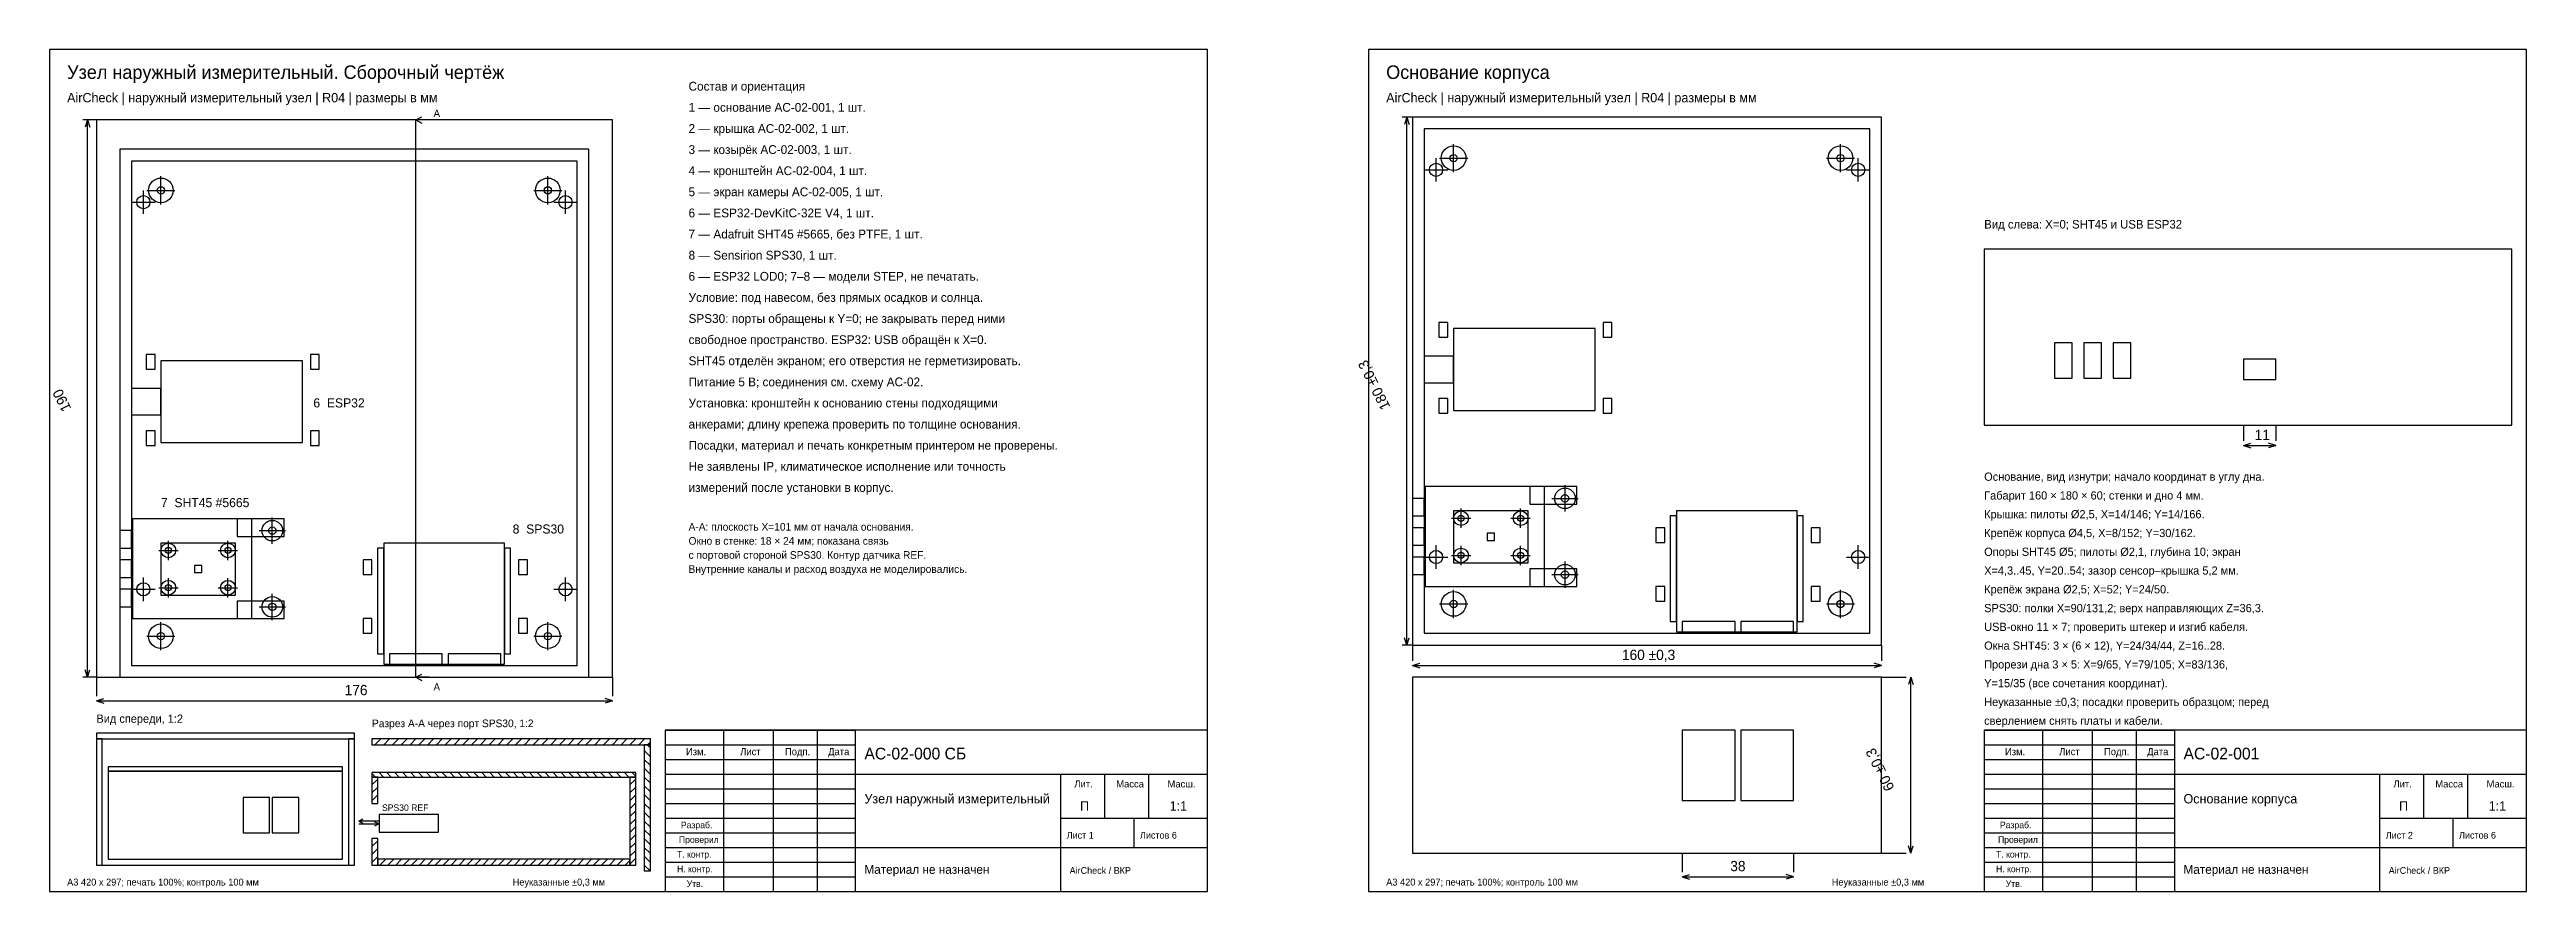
# Model space of a CAD drawing. Header units: millimetres. Extents: x 20 to 2665, y 5 to 292.
# Drawn here: x 20 to 865, y 5 to 292 of the extents above; entities that cross this region are included whole.
import ezdxf

# ---------------------------------------------------------------- set-up
doc = ezdxf.new("R2010")
doc.units = ezdxf.units.MM
for name, color, linetype in [('D-CENTER', 7, 'Continuous'), ('D-DETAIL', 7, 'Continuous'), ('D-DIM', 7, 'Continuous'), ('D-OUTLINE', 7, 'Continuous'), ('D-REF', 7, 'Continuous'), ('D-TEXT', 7, 'Continuous')]:
    doc.layers.add(name, color=color, linetype=linetype)

msp = doc.modelspace()

# ---------------------------------------------------------------- texts
at = {"layer": 'D-TEXT'}
for s, height, p in [('Узел наружный измерительный. Сборочный чертёж', 4.6, (26, 282)), ('Состав и ориентация', 3, (238, 278)), ('Основание корпуса', 4.6, (476, 282)), ('AirCheck | наружный измерительный узел | R04 | размеры в мм', 3.2, (26, 274)), ('А', 2.5, (151, 269)), ('1 — основание AC-02-001, 1 шт.', 3, (238, 270.8)), ('AirCheck | наружный измерительный узел | R04 | размеры в мм', 3.2, (476, 274)), ('2 — крышка AC-02-002, 1 шт.', 3, (238, 263.6)), ('3 — козырёк AC-02-003, 1 шт.', 3, (238, 256.4)), ('4 — кронштейн AC-02-004, 1 шт.', 3, (238, 249.2)), ('5 — экран камеры AC-02-005, 1 шт.', 3, (238, 242)), ('6 — ESP32-DevKitC-32E V4, 1 шт.', 3, (238, 234.8)), ('7 — Adafruit SHT45 #5665, без PTFE, 1 шт.', 3, (238, 227.6)), ('Вид слева: X=0; SHT45 и USB ESP32', 2.9, (680, 231)), ('8 — Sensirion SPS30, 1 шт.', 3, (238, 220.4)), ('6 — ESP32 LOD0; 7–8 — модели STEP, не печатать.', 3, (238, 213.2)), ('Условие: под навесом, без прямых осадков и солнца.', 3, (238, 206)), ('свободное пространство. ESP32: USB обращён к X=0.', 3, (238, 191.6)), ('SPS30: порты обращены к Y=0; не закрывать перед ними', 3, (238, 198.8)), ('SHT45 отделён экраном; его отверстия не герметизировать.', 3, (238, 184.4)), ('Питание 5 В; соединения см. схему AC-02.', 3, (238, 177.2)), ('6  ESP32', 3.1, (110, 170)), ('Установка: кронштейн к основанию стены подходящими', 3, (238, 170)), ('анкерами; длину крепежа проверить по толщине основания.', 3, (238, 162.8)), ('11', 3.5, (772.25, 158.9)), ('Посадки, материал и печать конкретным принтером не проверены.', 3, (238, 155.6)), ('измерений после установки в корпус.', 3, (238, 141.2)), ('Не заявлены IP, климатическое исполнение или точность', 3, (238, 148.4)), ('Основание, вид изнутри; начало координат в углу дна.', 2.8, (680, 145)), ('7  SHT45 #5665', 3.1, (58, 136)), ('Габарит 160 × 180 × 60; стенки и дно 4 мм.', 2.8, (680, 138.6)), ('8  SPS30', 3.1, (178, 127)), ('А-А: плоскость X=101 мм от начала основания.', 2.6, (238, 128)), ('Крышка: пилоты Ø2,5, X=14/146; Y=14/166.', 2.8, (680, 132.2)), ('Крепёж корпуса Ø4,5, X=8/152; Y=30/162.', 2.8, (680, 125.8)), ('с портовой стороной SPS30. Контур датчика REF.', 2.6, (238, 118.4)), ('Окно в стенке: 18 × 24 мм; показана связь', 2.6, (238, 123.2)), ('Опоры SHT45 Ø5; пилоты Ø2,1, глубина 10; экран', 2.8, (680, 119.4)), ('Внутренние каналы и расход воздуха не моделировались.', 2.6, (238, 113.6)), ('X=4,3..45, Y=20..54; зазор сенсор–крышка 5,2 мм.', 2.8, (680, 113)), ('SPS30: полки X=90/131,2; верх направляющих Z=36,3.', 2.8, (680, 100.2)), ('Крепёж экрана Ø2,5; X=52; Y=24/50.', 2.8, (680, 106.6)), ('USB-окно 11 × 7; проверить штекер и изгиб кабеля.', 2.8, (680, 93.8)), ('160 ±0,3', 3.5, (556.42, 83.9)), ('Окна SHT45: 3 × (6 × 12), Y=24/34/44, Z=16..28.', 2.8, (680, 87.4)), ('Y=15/35 (все сочетания координат).', 2.8, (680, 74.6)), ('Прорези дна 3 × 5: X=9/65, Y=79/105; X=83/136,', 2.8, (680, 81)), ('176', 3.5, (120.67, 71.9)), ('А', 2.5, (151, 73.5)), ('Неуказанные ±0,3; посадки проверить образцом; перед', 2.8, (680, 68.2)), ('Вид спереди, 1:2', 2.8, (36, 62.5)), ('Разрез А-А через порт SPS30, 1:2', 2.6, (130, 61)), ('сверлением снять платы и кабели.', 2.8, (680, 61.8)), ('Изм.', 2.4, (237.12, 51.45)), ('Лист', 2.4, (255.62, 51.45)), ('Подп.', 2.4, (270.9, 51.45)), ('Дата', 2.4, (285.62, 51.45)), ('AC-02-000 СБ', 4, (298, 50)), ('Изм.', 2.4, (687.12, 51.45)), ('Лист', 2.4, (705.62, 51.45)), ('Подп.', 2.4, (720.9, 51.45)), ('Дата', 2.4, (735.62, 51.45)), ('AC-02-001', 4, (748, 50)), ('Лит.', 2.4, (369.62, 40.45)), ('Масса', 2.4, (383.9, 40.45)), ('Масш.', 2.4, (401.4, 40.45)), ('Лит.', 2.4, (819.62, 40.45)), ('Масса', 2.4, (833.9, 40.45)), ('Масш.', 2.4, (851.4, 40.45)), ('SPS30 REF', 2.2, (133.4, 32.45)), ('Узел наружный измерительный', 3.2, (298, 35)), ('П', 3.2, (371.54, 32.55)), ('1:1', 3.2, (402.12, 32.55)), ('Основание корпуса', 3.2, (748, 35)), ('П', 3.2, (821.54, 32.55)), ('1:1', 3.2, (852.12, 32.55)), ('Разраб.', 2.2, (235.38, 26.55)), ('Разраб.', 2.2, (685.38, 26.55)), ('Т. контр.', 2.2, (234.06, 16.55)), ('Проверил', 2.2, (234.72, 21.55)), ('Лист 1', 2.3, (367, 23)), ('Листов 6', 2.3, (392, 23)), ('Т. контр.', 2.2, (684.06, 16.55)), ('Проверил', 2.2, (684.72, 21.55)), ('Лист 2', 2.3, (817, 23)), ('Листов 6', 2.3, (842, 23)), ('А3 420 x 297; печать 100%; контроль 100 мм', 2.35, (26, 7)), ('Неуказанные ±0,3 мм', 2.35, (178, 7)), ('Н. контр.', 2.2, (234.06, 11.55)), ('Утв.', 2.2, (237.36, 6.55)), ('Материал не назначен', 3, (298, 11)), ('AirCheck / ВКР', 2.3, (368, 11)), ('А3 420 x 297; печать 100%; контроль 100 мм', 2.35, (476, 7)), ('38', 3.5, (593.38, 11.9)), ('Неуказанные ±0,3 мм', 2.35, (628, 7)), ('Н. контр.', 2.2, (684.06, 11.55)), ('Утв.', 2.2, (687.36, 6.55)), ('Материал не назначен', 3, (748, 11)), ('AirCheck / ВКР', 2.3, (818, 11))]:
    msp.add_text(s, height=height, dxfattribs=at).set_placement(p)
for s, p in [('180 ±0,3', (477.5, 170.25)), ('190', (27.5, 169.68)), ('60 ±0,3', (649.5, 40.3))]:
    msp.add_text(s, height=3.5, rotation=5156.62016, dxfattribs=at).set_placement(p)

# ---------------------------------------------------------------- linework, layer by layer
at = {"layer": 'D-CENTER'}
for p, q in [((145, 78), (145, 268)), ((493, 247), (493, 255)), ((494.2, 255), (503.8, 255)), ((499, 250.2), (499, 259.8)), ((626.2, 255), (635.8, 255)), ((631, 250.2), (631, 259.8)), ((637, 247), (637, 255)), ((58, 239.2), (58, 248.8)), ((190, 239.2), (190, 248.8)), ((489, 251), (497, 251)), ((633, 251), (641, 251)), ((48, 240), (56, 240)), ((52, 236), (52, 244)), ((53.2, 244), (62.8, 244)), ((185.2, 244), (194.8, 244)), ((192, 240), (200, 240)), ((196, 236), (196, 244)), ((501.54, 128.94), (501.54, 135.54)), ((521.86, 128.94), (521.86, 135.54)), ((532.5, 139), (541.5, 139)), ((537, 134.5), (537, 143.5)), ((91.5, 128), (100.5, 128)), ((96, 123.5), (96, 132.5)), ((498.24, 132.24), (504.84, 132.24)), ((518.56, 132.24), (525.16, 132.24)), ((57.24, 121.24), (63.84, 121.24)), ((60.54, 117.94), (60.54, 124.54)), ((77.56, 121.24), (84.16, 121.24)), ((80.86, 117.94), (80.86, 124.54)), ((489, 119), (497, 119)), ((493, 115), (493, 123)), ((498.24, 119.54), (504.84, 119.54)), ((501.54, 116.24), (501.54, 122.84)), ((518.56, 119.54), (525.16, 119.54)), ((521.86, 116.24), (521.86, 122.84)), ((633, 119), (641, 119)), ((637, 115), (637, 123)), ((52, 104), (52, 112)), ((60.54, 105.24), (60.54, 111.84)), ((80.86, 105.24), (80.86, 111.84)), ((196, 104), (196, 112)), ((532.5, 113), (541.5, 113)), ((537, 108.5), (537, 117.5)), ((48, 108), (56, 108)), ((57.24, 108.54), (63.84, 108.54)), ((77.56, 108.54), (84.16, 108.54)), ((91.5, 102), (100.5, 102)), ((96, 97.5), (96, 106.5)), ((192, 108), (200, 108)), ((494.2, 103), (503.8, 103)), ((499, 98.2), (499, 107.8)), ((626.2, 103), (635.8, 103)), ((631, 98.2), (631, 107.8)), ((58, 87.2), (58, 96.8)), ((190, 87.2), (190, 96.8)), ((53.2, 92), (62.8, 92)), ((185.2, 92), (194.8, 92))]:
    msp.add_line(p, q, dxfattribs=at)
at = {"layer": 'D-DETAIL'}
for p, q in [((145, 268), (147, 269.1)), ((149.5, 268), (145, 268)), ((145, 268), (147, 266.9)), ((641, 265), (489, 265)), ((489, 265), (489, 93)), ((641, 93), (641, 265)), ((200, 254), (48, 254)), ((48, 254), (48, 82)), ((200, 82), (200, 254)), ((497, 199), (494, 199)), ((494, 199), (494, 194)), ((497, 194), (497, 199)), ((553, 199), (550, 199)), ((550, 199), (550, 194)), ((553, 194), (553, 199)), ((56, 188), (53, 188)), ((53, 188), (53, 183)), ((56, 183), (56, 188)), ((112, 188), (109, 188)), ((109, 188), (109, 183)), ((112, 183), (112, 188)), ((494, 194), (497, 194)), ((550, 194), (553, 194)), ((710, 192), (704, 192)), ((704, 192), (704, 180)), ((710, 180), (710, 192)), ((720, 192), (714, 192)), ((714, 192), (714, 180)), ((720, 180), (720, 192)), ((730, 192), (724, 192)), ((724, 192), (724, 180)), ((730, 180), (730, 192)), ((779.5, 186.5), (768.5, 186.5)), ((768.5, 186.5), (768.5, 179.5)), ((779.5, 179.5), (779.5, 186.5)), ((53, 183), (56, 183)), ((109, 183), (112, 183)), ((704, 180), (710, 180)), ((714, 180), (720, 180)), ((724, 180), (730, 180)), ((768.5, 179.5), (779.5, 179.5)), ((497, 173), (494, 173)), ((494, 173), (494, 168)), ((497, 168), (497, 173)), ((553, 173), (550, 173)), ((550, 173), (550, 168)), ((553, 168), (553, 173)), ((56, 162), (53, 162)), ((53, 162), (53, 157)), ((56, 157), (56, 162)), ((112, 162), (109, 162)), ((109, 162), (109, 157)), ((112, 157), (112, 162)), ((494, 168), (497, 168)), ((550, 168), (553, 168)), ((53, 157), (56, 157)), ((109, 157), (112, 157)), ((489, 139), (485, 139)), ((485, 139), (485, 133)), ((489, 133), (489, 139)), ((530, 143), (489.3, 143)), ((489.3, 143), (489.3, 109)), ((541, 143), (525, 143)), ((525, 143), (525, 137)), ((525, 137), (541, 137)), ((530, 109), (530, 143)), ((541, 137), (541, 143)), ((48, 128), (44, 128)), ((44, 128), (44, 122)), ((48, 122), (48, 128)), ((89, 132), (48.3, 132)), ((48.3, 132), (48.3, 98)), ((100, 132), (84, 132)), ((84, 132), (84, 126)), ((89, 98), (89, 132)), ((100, 126), (100, 132)), ((485, 133), (489, 133)), ((489, 129), (485, 129)), ((485, 129), (485, 123)), ((489, 123), (489, 129)), ((512.9, 127.09), (510.5, 127.09)), ((510.5, 127.09), (510.5, 124.69)), ((512.9, 124.69), (512.9, 127.09)), ((571, 129), (568, 129)), ((568, 129), (568, 124)), ((571, 124), (571, 129)), ((575, 133), (572.9, 133)), ((572.9, 133), (572.9, 97)), ((575, 97), (575, 133)), ((618.3, 133), (616.2, 133)), ((616.2, 133), (616.2, 97)), ((618.3, 97), (618.3, 133)), ((624, 129), (621, 129)), ((621, 129), (621, 124)), ((624, 124), (624, 129)), ((44, 122), (48, 122)), ((84, 126), (100, 126)), ((134, 122), (131.9, 122)), ((131.9, 122), (131.9, 86)), ((134, 86), (134, 122)), ((177.3, 122), (175.2, 122)), ((175.2, 122), (175.2, 86)), ((177.3, 86), (177.3, 122)), ((485, 123), (489, 123)), ((489, 119), (485, 119)), ((485, 119), (485, 113)), ((489, 113), (489, 119)), ((510.5, 124.69), (512.9, 124.69)), ((568, 124), (571, 124)), ((621, 124), (624, 124)), ((48, 118), (44, 118)), ((44, 118), (44, 112)), ((44, 112), (48, 112)), ((48, 112), (48, 118)), ((71.9, 116.09), (69.5, 116.09)), ((69.5, 116.09), (69.5, 113.69)), ((69.5, 113.69), (71.9, 113.69)), ((71.9, 113.69), (71.9, 116.09)), ((130, 118), (127, 118)), ((127, 118), (127, 113)), ((127, 113), (130, 113)), ((130, 113), (130, 118)), ((183, 118), (180, 118)), ((180, 118), (180, 113)), ((180, 113), (183, 113)), ((183, 113), (183, 118)), ((485, 113), (489, 113)), ((541, 115), (525, 115)), ((525, 115), (525, 109)), ((541, 109), (541, 115)), ((48, 108), (44, 108)), ((44, 108), (44, 102)), ((44, 102), (48, 102)), ((48, 102), (48, 108)), ((100, 104), (84, 104)), ((84, 104), (84, 98)), ((100, 98), (100, 104)), ((489.3, 109), (530, 109)), ((525, 109), (541, 109)), ((571, 109), (568, 109)), ((568, 109), (568, 104)), ((568, 104), (571, 104)), ((571, 104), (571, 109)), ((624, 109), (621, 109)), ((621, 109), (621, 104)), ((621, 104), (624, 104)), ((624, 104), (624, 109)), ((48.3, 98), (89, 98)), ((84, 98), (100, 98)), ((130, 98), (127, 98)), ((127, 98), (127, 93)), ((127, 93), (130, 93)), ((130, 93), (130, 98)), ((183, 98), (180, 98)), ((180, 98), (180, 93)), ((180, 93), (183, 93)), ((183, 93), (183, 98)), ((489, 93), (641, 93)), ((572.9, 97), (575, 97)), ((595, 97), (577, 97)), ((577, 97), (577, 93)), ((577, 93), (595, 93)), ((595, 93), (595, 97)), ((615, 97), (597, 97)), ((597, 97), (597, 93)), ((597, 93), (615, 93)), ((615, 93), (615, 97)), ((616.2, 97), (618.3, 97)), ((131.9, 86), (134, 86)), ((154, 86), (136, 86)), ((136, 86), (136, 82)), ((154, 82), (154, 86)), ((174, 86), (156, 86)), ((156, 86), (156, 82)), ((174, 82), (174, 86)), ((175.2, 86), (177.3, 86)), ((48, 82), (200, 82)), ((136, 82), (154, 82)), ((145, 78), (147, 79.1)), ((149.5, 78), (145, 78)), ((145, 78), (147, 76.9)), ((156, 82), (174, 82)), ((230, 60), (295, 60)), ((250, 5), (250, 60)), ((267, 5), (267, 60)), ((282, 5), (282, 60)), ((595, 60), (577, 60)), ((577, 60), (577, 36)), ((595, 36), (595, 60)), ((615, 60), (597, 60)), ((597, 60), (597, 36)), ((615, 36), (615, 60)), ((680, 60), (745, 60)), ((700, 5), (700, 60)), ((717, 5), (717, 60)), ((732, 5), (732, 60)), ((124, 59), (36, 59)), ((36, 59), (36, 57)), ((36, 57), (124, 57)), ((38, 57), (36, 57)), ((36, 57), (36, 14)), ((38, 14), (38, 57)), ((124, 57), (122, 57)), ((122, 57), (122, 14)), ((124, 57), (124, 59)), ((124, 14), (124, 57)), ((131, 55), (133, 57)), ((134, 55), (136, 57)), ((137, 55), (139, 57)), ((140, 55), (142, 57)), ((143, 55), (145, 57)), ((146, 55), (148, 57)), ((149, 55), (151, 57)), ((152, 55), (154, 57)), ((155, 55), (157, 57)), ((158, 55), (160, 57)), ((161, 55), (163, 57)), ((164, 55), (166, 57)), ((167, 55), (169, 57)), ((170, 55), (172, 57)), ((173, 55), (175, 57)), ((176, 55), (178, 57)), ((179, 55), (181, 57)), ((182, 55), (184, 57)), ((185, 55), (187, 57)), ((188, 55), (190, 57)), ((191, 55), (193, 57)), ((194, 55), (196, 57)), ((197, 55), (199, 57)), ((200, 55), (202, 57)), ((203, 55), (205, 57)), ((206, 55), (208, 57)), ((209, 55), (211, 57)), ((212, 55), (214, 57)), ((215, 55), (217, 57)), ((218, 55), (220, 57)), ((221, 55), (223, 57)), ((222.9, 53), (225, 50.9)), ((225, 53.9), (223.9, 55)), ((225, 56), (224, 55)), ((230, 55), (295, 55)), ((680, 55), (745, 55)), ((120, 47.5), (40, 47.5)), ((40, 47.5), (40, 46)), ((40, 46), (120, 46)), ((120, 46), (120, 47.5)), ((130, 45.2), (131.2, 44)), ((130, 41.3), (132, 43.3)), ((133.9, 44), (132.4, 45.5)), ((136.6, 44), (135.1, 45.5)), ((139.3, 44), (137.8, 45.5)), ((142, 44), (140.5, 45.5)), ((144.7, 44), (143.2, 45.5)), ((147.4, 44), (145.9, 45.5)), ((150.1, 44), (148.6, 45.5)), ((152.8, 44), (151.3, 45.5)), ((155.5, 44), (154, 45.5)), ((158.2, 44), (156.7, 45.5)), ((160.9, 44), (159.4, 45.5)), ((163.6, 44), (162.1, 45.5)), ((166.3, 44), (164.8, 45.5)), ((169, 44), (167.5, 45.5)), ((171.7, 44), (170.2, 45.5)), ((174.4, 44), (172.9, 45.5)), ((177.1, 44), (175.6, 45.5)), ((179.8, 44), (178.3, 45.5)), ((182.5, 44), (181, 45.5)), ((185.2, 44), (183.7, 45.5)), ((187.9, 44), (186.4, 45.5)), ((190.6, 44), (189.1, 45.5)), ((193.3, 44), (191.8, 45.5)), ((196, 44), (194.5, 45.5)), ((198.7, 44), (197.2, 45.5)), ((201.4, 44), (199.9, 45.5)), ((204.1, 44), (202.6, 45.5)), ((206.8, 44), (205.3, 45.5)), ((209.5, 44), (208, 45.5)), ((212.2, 44), (210.7, 45.5)), ((214.9, 44), (213.4, 45.5)), ((217.6, 44), (216.1, 45.5)), ((218, 41.3), (220, 43.3)), ((220, 44.3), (218.8, 45.5)), ((222.9, 50), (225, 47.9)), ((222.9, 47), (225, 44.9)), ((222.9, 44), (225, 41.9)), ((230, 50), (295, 50)), ((230, 45), (295, 45)), ((680, 50), (745, 50)), ((680, 45), (745, 45)), ((95, 37), (86, 37)), ((86, 37), (86, 25)), ((95, 25), (95, 37)), ((105, 37), (96, 37)), ((96, 37), (96, 25)), ((105, 25), (105, 37)), ((130, 38.6), (132, 40.6)), ((130, 35.9), (132, 37.9)), ((132, 35.2), (131.8, 35)), ((218, 38.6), (220, 40.6)), ((218, 35.9), (220, 37.9)), ((218, 33.2), (220, 35.2)), ((222.9, 41), (225, 38.9)), ((222.9, 38), (225, 35.9)), ((222.9, 35), (225, 32.9)), ((230, 40), (295, 40)), ((230, 35), (295, 35)), ((577, 36), (595, 36)), ((597, 36), (615, 36)), ((680, 40), (745, 40)), ((680, 35), (745, 35)), ((125.5, 29), (126.9, 29.77)), ((132.3, 29), (125.5, 29)), ((125.5, 29), (126.9, 28.23)), ((125.5, 28), (132.3, 28)), ((132.3, 28), (130.9, 28.77)), ((132.3, 28), (130.9, 27.23)), ((218, 30.5), (220, 32.5)), ((218, 27.8), (220, 29.8)), ((218, 25.1), (220, 27.1)), ((222.9, 32), (225, 29.9)), ((222.9, 29), (225, 26.9)), ((222.9, 26), (225, 23.9)), ((230, 30), (295, 30)), ((680, 30), (745, 30)), ((86, 25), (95, 25)), ((96, 25), (105, 25)), ((130, 20.3), (132, 22.3)), ((130, 17.6), (132, 19.6)), ((130, 14.9), (132, 16.9)), ((218, 22.4), (220, 24.4)), ((218, 19.7), (220, 21.7)), ((218, 17), (220, 19)), ((222.9, 23), (225, 20.9)), ((222.9, 20), (225, 17.9)), ((222.9, 17), (225, 14.9)), ((230, 25), (295, 25)), ((230, 20), (295, 20)), ((680, 25), (745, 25)), ((680, 20), (745, 20)), ((36, 14), (38, 14)), ((122, 14), (124, 14)), ((132, 14.2), (131.8, 14)), ((132.7, 14), (134.7, 16)), ((135.4, 14), (137.4, 16)), ((138.1, 14), (140.1, 16)), ((140.8, 14), (142.8, 16)), ((143.5, 14), (145.5, 16)), ((146.2, 14), (148.2, 16)), ((148.9, 14), (150.9, 16)), ((151.6, 14), (153.6, 16)), ((154.3, 14), (156.3, 16)), ((157, 14), (159, 16)), ((159.7, 14), (161.7, 16)), ((162.4, 14), (164.4, 16)), ((165.1, 14), (167.1, 16)), ((167.8, 14), (169.8, 16)), ((170.5, 14), (172.5, 16)), ((173.2, 14), (175.2, 16)), ((175.9, 14), (177.9, 16)), ((178.6, 14), (180.6, 16)), ((181.3, 14), (183.3, 16)), ((184, 14), (186, 16)), ((186.7, 14), (188.7, 16)), ((189.4, 14), (191.4, 16)), ((192.1, 14), (194.1, 16)), ((194.8, 14), (196.8, 16)), ((197.5, 14), (199.5, 16)), ((200.2, 14), (202.2, 16)), ((202.9, 14), (204.9, 16)), ((205.6, 14), (207.6, 16)), ((208.3, 14), (210.3, 16)), ((211, 14), (213, 16)), ((213.7, 14), (215.7, 16)), ((218, 15.6), (216.4, 14)), ((218, 14.3), (220, 16.3)), ((222.9, 14), (224.9, 12)), ((230, 15), (295, 15)), ((230, 10), (295, 10)), ((680, 15), (745, 15)), ((680, 10), (745, 10))]:
    msp.add_line(p, q, dxfattribs=at)
for centre, radius in [((499, 255), 4.2), ((631, 255), 4.2), ((58, 244), 4.2), ((190, 244), 4.2), ((537, 139), 3.5), ((96, 128), 3.5), ((501.54, 132.24), 2.5), ((521.86, 132.24), 2.5), ((60.54, 121.24), 2.5), ((80.86, 121.24), 2.5), ((501.54, 119.54), 2.5), ((521.86, 119.54), 2.5), ((60.54, 108.54), 2.5), ((80.86, 108.54), 2.5), ((537, 113), 3.5), ((96, 102), 3.5), ((499, 103), 4.2), ((631, 103), 4.2), ((58, 92), 4.2), ((190, 92), 4.2)]:
    msp.add_circle(centre, radius, dxfattribs=at)
at = {"layer": 'D-DIM'}
for p, q in [((36, 268), (31.4, 268)), ((33, 268), (32.2, 265.5)), ((33, 78), (33, 268)), ((33, 268), (33.8, 265.5)), ((485, 269), (481.4, 269)), ((483, 269), (482.2, 266.5)), ((483, 89), (483, 269)), ((483, 269), (483.8, 266.5)), ((768.5, 164), (768.5, 158.6)), ((779.5, 164), (779.5, 158.6)), ((768.5, 157), (771, 157.8)), ((768.5, 157), (779.5, 157)), ((768.5, 157), (771, 156.2)), ((779.5, 157), (777, 157.8)), ((779.5, 157), (777, 156.2)), ((485, 89), (481.4, 89)), ((483, 89), (482.2, 91.5)), ((483, 89), (483.8, 91.5)), ((485, 89), (485, 83.6)), ((645, 89), (645, 83.6)), ((36, 78), (31.4, 78)), ((33, 78), (32.2, 80.5)), ((33, 78), (33.8, 80.5)), ((36, 78), (36, 71.6)), ((212, 78), (212, 71.6)), ((485, 82), (487.5, 82.8)), ((485, 82), (645, 82)), ((485, 82), (487.5, 81.2)), ((645, 82), (642.5, 82.8)), ((645, 82), (642.5, 81.2)), ((645, 78), (653.4, 78)), ((655, 78), (654.2, 75.5)), ((655, 18), (655, 78)), ((655, 78), (655.8, 75.5)), ((36, 70), (38.5, 70.8)), ((36, 70), (212, 70)), ((36, 70), (38.5, 69.2)), ((212, 70), (209.5, 70.8)), ((212, 70), (209.5, 69.2)), ((577, 18), (577, 11.6)), ((615, 18), (615, 11.6)), ((645, 18), (653.4, 18)), ((655, 18), (654.2, 20.5)), ((655, 18), (655.8, 20.5)), ((577, 10), (579.5, 10.8)), ((577, 10), (615, 10)), ((577, 10), (579.5, 9.2)), ((615, 10), (612.5, 10.8)), ((615, 10), (612.5, 9.2))]:
    msp.add_line(p, q, dxfattribs=at)
at = {"layer": 'D-OUTLINE'}
for p, q in [((415, 292), (20, 292)), ((20, 292), (20, 5)), ((415, 5), (415, 292)), ((865, 292), (470, 292)), ((470, 292), (470, 5)), ((865, 5), (865, 292)), ((645, 269), (485, 269)), ((485, 269), (485, 89)), ((645, 89), (645, 269)), ((204, 258), (44, 258)), ((44, 258), (44, 78)), ((204, 78), (204, 258)), ((860, 224), (680, 224)), ((680, 224), (680, 164)), ((860, 164), (860, 224)), ((680, 164), (860, 164)), ((485, 89), (645, 89)), ((44, 78), (204, 78)), ((645, 78), (485, 78)), ((485, 78), (485, 18)), ((645, 18), (645, 78)), ((415, 60), (230, 60)), ((230, 60), (230, 5)), ((295, 5), (295, 60)), ((415, 5), (415, 60)), ((865, 60), (680, 60)), ((680, 60), (680, 5)), ((745, 5), (745, 60)), ((865, 5), (865, 60)), ((124, 59), (36, 59)), ((36, 59), (36, 14)), ((124, 14), (124, 59)), ((225, 57), (130, 57)), ((130, 57), (130, 55)), ((130, 55), (225, 55)), ((225, 55), (222.9, 55)), ((222.9, 55), (222.9, 12)), ((225, 55), (225, 57)), ((225, 12), (225, 55)), ((120, 46), (40, 46)), ((40, 46), (40, 16)), ((120, 16), (120, 46)), ((220, 45.5), (130, 45.5)), ((130, 45.5), (130, 44)), ((132, 44), (130, 44)), ((130, 44), (130, 35)), ((130, 44), (220, 44)), ((132, 35), (132, 44)), ((220, 44), (218, 44)), ((218, 44), (218, 14)), ((220, 44), (220, 45.5)), ((220, 14), (220, 44)), ((295, 45), (415, 45)), ((365, 5), (365, 45)), ((380, 30), (380, 45)), ((395, 30), (395, 45)), ((745, 45), (865, 45)), ((815, 5), (815, 45)), ((830, 30), (830, 45)), ((845, 30), (845, 45)), ((130, 35), (132, 35)), ((365, 30), (415, 30)), ((390, 20), (390, 30)), ((815, 30), (865, 30)), ((840, 20), (840, 30)), ((132, 23), (130, 23)), ((130, 23), (130, 14)), ((132, 14), (132, 23)), ((295, 20), (415, 20)), ((485, 18), (645, 18)), ((745, 20), (865, 20)), ((36, 14), (124, 14)), ((40, 16), (120, 16)), ((130, 14), (132, 14)), ((218, 16), (132, 16)), ((132, 16), (132, 14)), ((132, 14), (218, 14)), ((218, 14), (218, 16)), ((218, 14), (220, 14)), ((222.9, 12), (225, 12)), ((20, 5), (415, 5)), ((230, 5), (415, 5)), ((470, 5), (865, 5)), ((680, 5), (865, 5))]:
    msp.add_line(p, q, dxfattribs=at)
for centre, radius in [((499, 255), 1.25), ((631, 255), 1.25), ((58, 244), 1.25), ((190, 244), 1.25), ((493, 251), 2.25), ((637, 251), 2.25), ((52, 240), 2.25), ((196, 240), 2.25), ((537, 139), 1.25), ((96, 128), 1.25), ((501.54, 132.24), 1.05), ((521.86, 132.24), 1.05), ((60.54, 121.24), 1.05), ((80.86, 121.24), 1.05), ((493, 119), 2.25), ((501.54, 119.54), 1.05), ((521.86, 119.54), 1.05), ((637, 119), 2.25), ((52, 108), 2.25), ((196, 108), 2.25), ((537, 113), 1.25), ((60.54, 108.54), 1.05), ((80.86, 108.54), 1.05), ((96, 102), 1.25), ((499, 103), 1.25), ((631, 103), 1.25), ((58, 92), 1.25), ((190, 92), 1.25)]:
    msp.add_circle(centre, radius, dxfattribs=at)
at = {"layer": 'D-REF'}
for p, q in [((212, 268), (36, 268)), ((36, 268), (36, 78)), ((212, 78), (212, 268)), ((547.26, 196.94), (499, 196.94)), ((499, 196.94), (499, 169)), ((547.26, 169), (547.26, 196.94)), ((106.26, 185.94), (58, 185.94)), ((58, 185.94), (58, 158)), ((106.26, 158), (106.26, 185.94)), ((499, 187.44), (489, 187.44)), ((489, 187.44), (489, 178.44)), ((499, 178.44), (499, 187.44)), ((489, 178.44), (499, 178.44)), ((58, 176.44), (48, 176.44)), ((48, 176.44), (48, 167.44)), ((58, 167.44), (58, 176.44)), ((499, 169), (547.26, 169)), ((48, 167.44), (58, 167.44)), ((58, 158), (106.26, 158)), ((524.4, 134.78), (499, 134.78)), ((499, 134.78), (499, 117)), ((524.4, 117), (524.4, 134.78)), ((616.2, 134.7), (575, 134.7)), ((575, 134.7), (575, 93.5)), ((616.2, 93.5), (616.2, 134.7)), ((83.4, 123.78), (58, 123.78)), ((58, 123.78), (58, 106)), ((83.4, 106), (83.4, 123.78)), ((175.2, 123.7), (134, 123.7)), ((134, 123.7), (134, 82.5)), ((175.2, 82.5), (175.2, 123.7)), ((499, 117), (524.4, 117)), ((58, 106), (83.4, 106)), ((575, 93.5), (616.2, 93.5)), ((36, 78), (212, 78)), ((134, 82.5), (175.2, 82.5)), ((152.7, 31.25), (132.4, 31.25)), ((132.4, 31.25), (132.4, 25.15)), ((152.7, 25.15), (152.7, 31.25)), ((132.4, 25.15), (152.7, 25.15))]:
    msp.add_line(p, q, dxfattribs=at)
for centre in [(52, 240), (196, 240), (52, 108), (196, 108)]:
    msp.add_circle(centre, 2.25, dxfattribs=at)

msp.set_redraw_order([(e.dxf.handle, doc.entitydb.next_handle()) for e in msp.query("TEXT MTEXT ATTDEF DIMENSION ARC_DIMENSION")])  # texts and dimensions are drawn at this point

doc.saveas('drawing.dxf')
